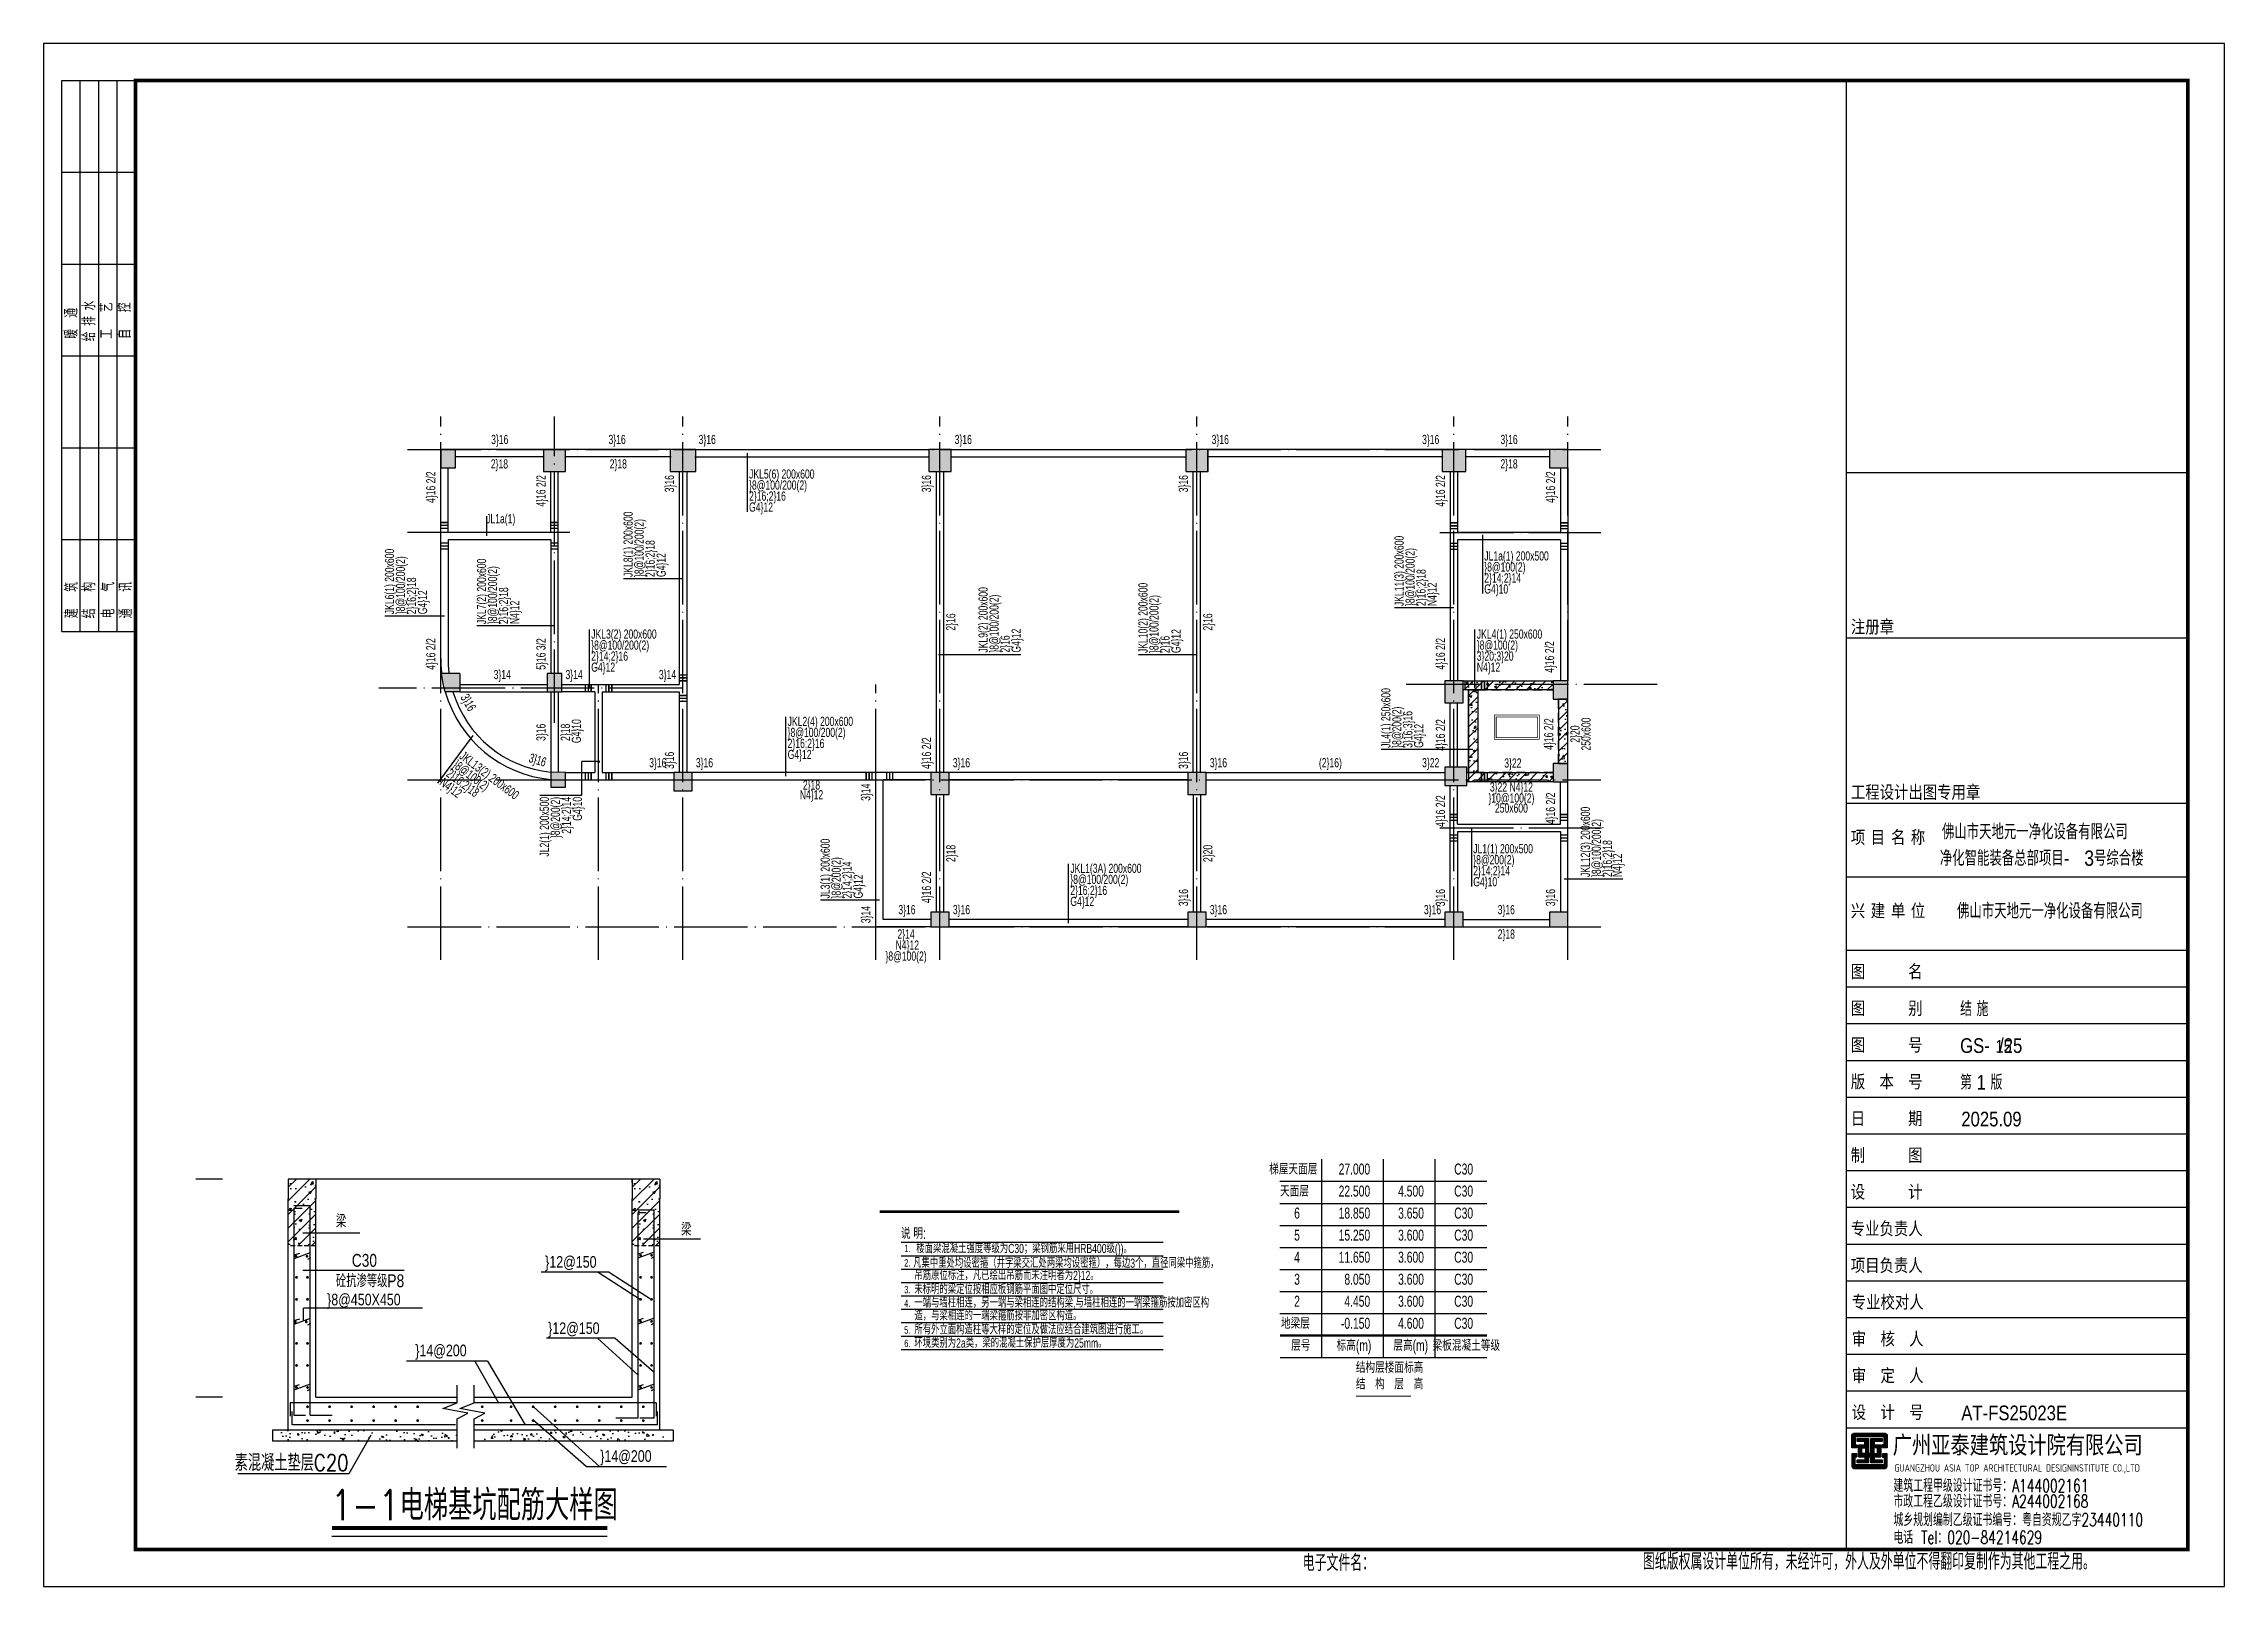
# Model space of a CAD drawing. Extents: x 299218 to 746073, y -331171 to -40619.
# Drawn here: x 597473 to 656873, y -82619 to -40619 of the extents above; entities that cross this region are included whole.
import ezdxf
from ezdxf.enums import TextEntityAlignment as Align

# ---------------------------------------------------------------- set-up
doc = ezdxf.new("R2010")
doc.units = 0
doc.header["$LTSCALE"] = 1000
doc.header["$MEASUREMENT"] = 0
for name, pattern in [('DASHED', [0.375, 0.25, -0.125]), ('DOTE', [2.42, 2, -0.2, 0.02, -0.2]), ('HIDDEN2', [0.1875, 0.125, -0.0625])]:
    doc.linetypes.add(name, pattern=pattern)
for name, color, linetype in [('13', 4, 'Continuous'), ('14', 2, 'Continuous'), ('3', 3, 'Continuous'), ('_0', 7, 'Continuous'), ('DIM_SYMB', 3, 'Continuous'), ('DOTE', 1, 'Continuous'), ('GJ', 212, 'Continuous'), ('OTHER', 7, 'Continuous'), ('PUB_DIM', 3, 'Continuous'), ('PUB_TEXT', 7, 'Continuous'), ('PUB_TITLE', 4, 'Continuous'), ('STEEL', 6, 'Continuous'), ('TEXT', 7, 'Continuous'), ('WALL', 4, 'Continuous'), ('X向主梁密箍', 7, 'Continuous'), ('X向主梁编号', 6, 'Continuous'), ('X向主梁钢筋', 7, 'Continuous'), ('X向主梁集中标注', 7, 'Continuous'), ('X向次梁编号', 7, 'Continuous'), ('X向次梁集中标注', 7, 'Continuous'), ('Y向主梁密箍', 7, 'Continuous'), ('Y向主梁编号', 6, 'Continuous'), ('Y向主梁钢筋', 2, 'Continuous'), ('Y向主梁集中标注', 2, 'Continuous'), ('Y向次梁编号', 7, 'Continuous'), ('Y向次梁钢筋', 7, 'Continuous'), ('Y向次梁集中标注', 7, 'Continuous'), ('公共图层', 7, 'Continuous'), ('柱线', 2, 'Continuous'), ('梁实线', 4, 'Continuous'), ('梁楼面标高', 7, 'Continuous'), ('梁虚线', 4, 'DASHED'), ('节点大样钢筋', 6, 'Continuous')]:
    doc.layers.add(name, color=color, linetype=linetype)
doc.styles.add('_HZTXT', font='gs_txt.shx', dxfattribs={"width": 0.8, "bigfont": 'gs_hztxt.shx'})
doc.styles.add('GS_Rein', font='GS_TXT.shx', dxfattribs={"width": 0.7, "bigfont": 'GS_HZTXT.shx'})
doc.styles.add('HT', font='')
doc.styles.add('HZ', font='simplex.shx', dxfattribs={"width": 0.8, "bigfont": 'hztxt.shx'})
doc.styles.add('HZDX', font='GS_TXT', dxfattribs={"width": 0.8, "height": 800, "bigfont": 'HZTXT'})
doc.styles.add('HZTXT', font='txt.shx', dxfattribs={"bigfont": 'hztxt.shx'})
doc.styles.add('hztxt0', font='romans.shx', dxfattribs={"bigfont": 'gbcbig0.shx'})
doc.styles.get("Standard").update_dxf_attribs({"font": 'gbenor.shx', "bigfont": 'gbcbig.shx'})
doc.styles.add('宋体', font='')
doc.styles.get('HT').set_extended_font_data('SimHei')
doc.styles.get('宋体').set_extended_font_data('SimSun')
pattern_1 = [(130, (320966.82, -192106.6), (-537.94514, -47.0641), [56.25, -618.75]), (185, (320966.8, -192106.6), (104.0635, 564.1441), [45, -495]), (79.5486, (320922, -192110.5), (-433.882, 517.0797), [47.8051, -525.8566]), (133.8158, (320966.8, -191956.6), (-800.4308, -124.1393), [84.375, -928.125]), (83.3644, (320900.1, -191966.9), (-700.997, 730.5884), [71.7077, -788.7847]), (188.8158, (320966.8, -191956.6), (-700.9965, 730.589), [67.5, -742.5]), (159, (320891.82, -191994.1), (-447.6803, -301.9642), [56.25, -618.75]), (214, (320891.8, -191994.1), (-182.4865, 543.8625), [45, -495]), (108.5486, (320854.5, -192019.25), (-630.167, 241.8979), [47.8051, -525.8566]), (142.5, (320966.82, -192106.58), (-9.11989, 249.67039), [0, -489, 0, -502.5, 0, -496.875]), (172.5, (320966.82, -192106.58), (-197.30215, 295.80878), [0, -286.5, 0, -477.75, 0, -189.375]), (212.5, (321134.07, -192106.58), (-400.36683, -16.91615), [0, -187.5, 0, -585, 0, -776.25]), (222.5, (321209.07, -192106.6), (-437.38963, 75.07874), [0, -243.75, 0, -388.5, 0, -551.25])]

msp = doc.modelspace()

# ---------------------------------------------------------------- texts
at = {"layer": '13', "color": 2, "style": '_HZTXT', "width": 0.85}
msp.add_text('15', height=350, dxfattribs=at).set_placement((650638.4, -68090.9))
at = {"layer": 'TEXT', "style": 'GS_Rein', "width": 0.7}
for s, height, p in [('说 明:', 300, (620823.4, -73158.7, 300)), ('1.', 200, (620917.2, -73519.2, 300)), ('2.', 200, (620914.4, -73912.2, 300)), (' 凡集中重处均设密箍（井字梁交汇处两梁均设密箍），每边3个，直径同梁中箍筋，', 250, (621091.7, -73945.7, 300)), ('吊筋原位标注，凡已绘出吊筋而未注明者为2}12。', 250, (621191.7, -74280.1, 300)), ('4.', 200, (620914.4, -75010.7, 300)), ('3.', 200, (620914.4, -74640.8, 300)), ('未标明的梁定位按相应板钢筋平面图中定位尺寸。', 250, (621190.7, -74660.4, 300)), ('一端与墙柱相连，另一端与梁相连的结构梁,与墙柱相连的一端梁箍筋按加密区构', 250, (621190.7, -75025.9, 300)), ('造，与梁相连的一端梁箍筋按非加密区构造。', 250, (621191.7, -75373.6, 300)), ('5.', 200, (620914.4, -75739.8, 300)), ('所有外立面构造柱等大样的定位及做法应结合建筑图进行施工。', 250, (621190.7, -75754.9, 300))]:
    msp.add_text(s, height=height, dxfattribs=at).set_placement(p)
at = {"layer": 'TEXT', "color": 4, "style": 'GS_Rein', "width": 0.7}
msp.add_text('楼面梁混凝土强度等级为C30；梁钢筋采用HRB400级(})。', height=250, dxfattribs=at).set_placement((621243, -73545.6))
at = {"layer": 'TEXT', "color": 6, "style": 'GS_Rein', "width": 0.7}
for s, height, p in [('6.', 200, (620914.4, -76104.3, 300)), ('环境类别为2a类，梁的混凝土保护层厚度为25mm。', 250, (621190.7, -76119.4, 300))]:
    msp.add_text(s, height=height, dxfattribs=at).set_placement(p)
at = {"layer": 'X向主梁编号', "color": 151, "style": 'GS_Rein', "width": 0.7}
for s, p in [('JKL5(6) 200x600', (616688.7, -52212.1)), ('JKL3(2) 200x600', (612388.7, -56569.1)), ('JKL4(1) 250x600', (636509.6, -56569.1)), ('JKL2(4) 200x600', (617738.7, -58945.6)), ('JKL1(3A) 200x600', (625438.7, -62945.6))]:
    msp.add_text(s, height=250, dxfattribs=at).set_placement(p, align=Align.TOP_LEFT)
msp.add_text('JKL13(2) 200x600', height=250, rotation=323, dxfattribs=at).set_placement((608925.9, -59863.5), align=Align.TOP_LEFT)
at = {"layer": 'X向主梁钢筋', "color": 151, "style": 'GS_Rein', "width": 0.7}
for s, p in [('3}16', (609663.1, -51595.6)), ('3}16', (612859.3, -51595.6)), ('3}16', (615313.7, -51595.6)), ('3}16', (622288.7, -51595.6)), ('3}16', (629288.7, -51595.6)), ('3}14', (609731.6, -57995.6)), ('3}14', (611688.7, -57995.6)), ('3}14', (614232.8, -57995.6)), ('3}16', (615238.7, -60395.6)), ('3}16', (622238.7, -60395.6)), ('3}16', (629238.7, -60395.6)), ('(2}16)', (632210.3, -60395.6)), ('3}16', (622238.7, -64395.6)), ('3}16', (629238.7, -64395.6))]:
    msp.add_text(s, height=250, dxfattribs=at).set_placement(p, align=Align.BOTTOM_LEFT)
for s, p in [('3}16', (635488.7, -51595.6)), ('3}22', (635488.7, -60395.6)), ('3}22', (637727.3, -60404.7)), ('3}16', (635538.7, -64395.6))]:
    msp.add_text(s, height=250, dxfattribs=at).set_placement(p, align=Align.BOTTOM_RIGHT)
for p in [(637388.7, -51595.6), (614201.6, -60395.6), (620988.7, -64395.6), (637313.7, -64395.6)]:
    msp.add_text('3}16', height=250, dxfattribs=at).set_placement(p, align=Align.BOTTOM_CENTER)
for s, p in [('2}18', (609888.7, -51935.6)), ('2}18', (613126.2, -51935.6)), ('2}18', (637388.7, -51935.6)), ('N4}12', (618388.7, -60943.1)), ('2}18', (618388.7, -60676.7)), ('}10@100(2)', (637452.9, -61030.1)), ('3}22 N4}12', (637452.9, -60730.1)), ('250x600', (637452.9, -61304.4)), ('2}14', (620964.9, -64735.6)), ('2}18', (637313.7, -64735.6)), ('}8@100(2)', (620964.9, -65335.6)), (' N4}12', (620964.9, -65035.6))]:
    msp.add_text(s, height=250, dxfattribs=at).set_placement(p, align=Align.TOP_CENTER)
for rotation, p in [(299.948347, (608870.5, -58654.7)), (343.119503, (610872.2, -60311.7))]:
    msp.add_text('3}16', height=250, rotation=rotation, dxfattribs=at).set_placement(p, align=Align.BOTTOM_CENTER)
at = {"layer": 'X向主梁集中标注', "color": 151, "style": 'GS_Rein', "width": 0.7}
for s, p in [('}8@100/200(2)', (616688.7, -52512.1)), ('2}16;2}16', (616688.7, -52812.1)), ('G4}12', (616688.7, -53112.1)), ('}8@100/200(2)', (612388.7, -56869.1)), ('}8@100(2)', (636509.6, -56869.1)), ('2}14;2}16', (612388.7, -57169.1)), ('G4}12', (612388.7, -57469.1)), ('3}20;3}20', (636509.6, -57169.1)), ('N4}12', (636509.6, -57469.1)), ('}8@100/200(2)', (617738.7, -59245.6)), ('2}16;2}16', (617738.7, -59545.6)), ('G4}12', (617738.7, -59845.6)), ('}8@100/200(2)', (625438.7, -63245.6)), ('2}16;2}16', (625438.7, -63545.6)), ('G4}12', (625438.7, -63845.6))]:
    msp.add_text(s, height=250, dxfattribs=at).set_placement(p, align=Align.TOP_LEFT)
for s, p in [('2}16;2}18', (608567.8, -60344.9)), ('}8@100(2)', (608746.8, -60104.2)), ('N4}12', (608388.7, -60585.6))]:
    msp.add_text(s, height=250, rotation=323, dxfattribs=at).set_placement(p, align=Align.TOP_LEFT)
at = {"layer": 'X向次梁编号', "color": 151, "style": 'GS_Rein', "width": 0.7}
msp.add_text('JL1a(1)', height=250, dxfattribs=at).set_placement((609923.9, -53428.5), align=Align.TOP_CENTER)
for s, p in [('JL1a(1) 200x500', (636714.2, -54441.2)), ('JL1(1) 200x500', (636413.7, -62412.1))]:
    msp.add_text(s, height=250, dxfattribs=at).set_placement(p, align=Align.TOP_LEFT)
at = {"layer": 'X向次梁集中标注', "color": 151, "style": 'GS_Rein', "width": 0.7}
for s, p in [('}8@100(2)', (636714.2, -54741.2)), ('2}14;2}14', (636714.2, -55041.2)), ('G4}10', (636714.2, -55341.2)), ('}8@200(2)', (636413.7, -62712.1)), ('2}14;2}14', (636413.7, -63012.1)), ('G4}10', (636413.7, -63312.1))]:
    msp.add_text(s, height=250, dxfattribs=at).set_placement(p, align=Align.TOP_LEFT)
at = {"layer": 'Y向主梁编号', "color": 151, "style": 'GS_Rein', "width": 0.7}
for s, p in [('JKL8(1) 200x600', (613268.7, -55140.6)), ('JKL11(3) 200x600', (634268.7, -55930.6)), ('JKL6(1) 200x600', (606768.7, -56153.6)), ('JKL7(2) 200x600', (609276.2, -56422.6)), ('JKL9(2) 200x600', (622937.8, -57197.4)), ('JKL10(2) 200x600', (627292.2, -57210.3)), ('JKL12(3) 200x600', (639341.2, -63307.6))]:
    msp.add_text(s, height=250, rotation=90, dxfattribs=at).set_placement(p, align=Align.TOP_LEFT)
at = {"layer": 'Y向主梁钢筋', "color": 151, "style": 'GS_Rein', "width": 0.7}
for s, p in [('4}16 2/2', (608218.7, -52265.6)), ('4}16 2/2', (611218.7, -52365.6)), ('3}16', (614718.7, -52365.6)), ('3}16', (621718.7, -52365.6)), ('3}16', (628718.7, -52365.6)), ('4}16 2/2', (635718.7, -52365.6)), ('4}16 2/2', (638718.7, -52265.6))]:
    msp.add_text(s, height=250, rotation=90, dxfattribs=at).set_placement(p, align=Align.BOTTOM_RIGHT)
for s, p in [('2}16', (622058.7, -56365.6)), ('2}16', (629058.7, -56365.6)), ('2}18', (611558.7, -59369.1)), (' G4}10', (611858.7, -59369.1)), ('2}20', (639058.7, -59415.6)), ('250x600', (639358.7, -59415.6)), ('2}18', (622058.7, -62665.6)), ('2}20', (629058.7, -62665.6))]:
    msp.add_text(s, height=250, rotation=90, dxfattribs=at).set_placement(p, align=Align.TOP_CENTER)
for s, p in [('4}16 2/2', (608218.7, -57665.6)), ('5}16 3/2', (611218.7, -57665.6)), ('3}16', (614718.7, -60365.6)), ('4}16 2/2', (621718.7, -60365.6)), ('3}16', (628718.7, -60365.6)), ('4}16 2/2', (635718.7, -61942.7)), ('4}16 2/2', (638718.7, -61868.6)), ('3}16', (628718.7, -64103.1)), ('3}16', (635718.7, -64103.1)), ('3}16', (638718.7, -64103.1))]:
    msp.add_text(s, height=250, rotation=90, dxfattribs=at).set_placement(p, align=Align.BOTTOM_LEFT)
for s, p in [('4}16 2/2', (635718.7, -57230.2)), ('4}16 2/2', (638692, -57318.4)), ('3}16', (611218.7, -59369.1)), ('4}16 2/2', (635718.7, -59440.6)), ('4}16 2/2', (638668.7, -59415.6)), ('4}16 2/2', (621718.7, -63586.9))]:
    msp.add_text(s, height=250, rotation=90, dxfattribs=at).set_placement(p, align=Align.BOTTOM_CENTER)
at = {"layer": 'Y向主梁集中标注', "color": 151, "style": 'GS_Rein', "width": 0.7}
for s, p in [('}8@100/200(2)', (613568.7, -55140.6)), ('}8@100/200(2)', (607068.7, -56153.6)), ('2}16;2}18', (613868.7, -55140.6)), ('G4}12', (614168.7, -55140.6)), ('}8@100/200(2)', (634568.7, -55930.6)), ('2}16;2}18', (607368.7, -56153.6)), ('}8@100/200(2)', (609576.2, -56422.6)), ('2}16;2}18', (634868.7, -55930.6)), ('G4}12', (607668.7, -56153.6)), ('2}16;2}18', (609876.2, -56422.6)), ('N4}12', (610176.2, -56422.6)), ('}8@100/200(2)', (623237.8, -57197.4)), ('}8@100/200(2)', (627592.2, -57210.3)), ('N4}12', (635168.7, -55930.6)), ('2}16', (623537.8, -57197.4)), ('G4}12', (623837.8, -57197.4)), ('2}16', (627892.2, -57210.3)), ('G4}12', (628192.2, -57210.3)), ('}8@100/200(2)', (639641.2, -63307.6)), ('2}16;2}18', (639941.2, -63307.6)), ('N4}12', (640213.7, -63307.6))]:
    msp.add_text(s, height=250, rotation=90, dxfattribs=at).set_placement(p, align=Align.TOP_LEFT)
at = {"layer": 'Y向次梁编号', "color": 151, "style": 'GS_Rein', "width": 0.7}
for s, p in [('JL4(1) 250x600', (633907, -59790.6)), ('JL3(1) 200x600', (618636.2, -63890.6))]:
    msp.add_text(s, height=250, rotation=90, dxfattribs=at).set_placement(p, align=Align.TOP_LEFT)
msp.add_text('JL2(1) 200x500', height=250, rotation=90, dxfattribs=at).set_placement((610986.2, -61126.1), align=Align.TOP_RIGHT)
at = {"layer": 'Y向次梁钢筋', "color": 151, "style": 'GS_Rein', "width": 0.7}
msp.add_text('3}14', height=250, rotation=90, dxfattribs=at).set_placement((620068.7, -60765.6), align=Align.BOTTOM_RIGHT)
msp.add_text('3}14', height=250, rotation=90, dxfattribs=at).set_placement((620068.7, -64565.6), align=Align.BOTTOM_LEFT)
at = {"layer": 'Y向次梁集中标注', "color": 151, "style": 'GS_Rein', "width": 0.7}
for s, p in [('}8@200(2)', (634207, -59790.6)), ('3}16;3}16', (634507, -59790.6)), ('G4}12', (634803.5, -59790.6)), ('}8@200(2)', (618936.2, -63890.6)), ('2}14;2}14', (619236.2, -63890.6)), ('G4}12', (619536.2, -63890.6))]:
    msp.add_text(s, height=250, rotation=90, dxfattribs=at).set_placement(p, align=Align.TOP_LEFT)
for s, p in [('}8@200(2)', (611286.2, -61126.1)), ('2}14;2}14', (611586.2, -61126.1)), ('G4}10', (611886.2, -61126.1))]:
    msp.add_text(s, height=250, rotation=90, dxfattribs=at).set_placement(p, align=Align.TOP_RIGHT)

# ---------------------------------------------------------------- blocks, each defined once
blk = doc.blocks.new('首层墙柱模板')
at = {"layer": '柱线', "color": 6}
for points in [[(-1105943, -453479), (-1105543, -453479), (-1105543, -452979), (-1105943, -452979)], [(-1103143, -453579), (-1102543, -453579), (-1102543, -452979), (-1103143, -452979)], [(-1099693, -453579), (-1098993, -453579), (-1098993, -452979), (-1099693, -452979)], [(-1092643, -453579), (-1092043, -453579), (-1092043, -452979), (-1092643, -452979)], [(-1085643, -453579), (-1085043, -453579), (-1085043, -452979), (-1085643, -452979)], [(-1078668, -453579), (-1078018, -453579), (-1078018, -452979), (-1078668, -452979)], [(-1075743, -453479), (-1075243, -453479), (-1075243, -452979), (-1075743, -452979)], [(-1103043, -459579), (-1102643, -459579), (-1102643, -459079), (-1103043, -459079)], [(-1078593, -459879), (-1078093, -459879), (-1078093, -459279), (-1078593, -459279)], [(-1075643, -459779), (-1075243, -459779), (-1075243, -459279), (-1075643, -459279)], [(-1075643, -462029), (-1075243, -462029), (-1075243, -461529), (-1075643, -461529)], [(-1102943, -462179), (-1102543, -462179), (-1102543, -461779), (-1102943, -461764)], [(-1099593, -462279), (-1099093, -462279), (-1099093, -461779), (-1099593, -461779)], [(-1092593, -462379), (-1092093, -462379), (-1092093, -461779), (-1092593, -461779)], [(-1085593, -462379), (-1085093, -462379), (-1085093, -461779), (-1085593, -461779)], [(-1078593, -462129), (-1077993, -462129), (-1077993, -461629), (-1078593, -461629)], [(-1092593, -465979), (-1092093, -465979), (-1092093, -465579), (-1092593, -465579)], [(-1085593, -465979), (-1085093, -465979), (-1085093, -465579), (-1085593, -465579)], [(-1078593, -465979), (-1078093, -465979), (-1078093, -465579), (-1078593, -465579)], [(-1075743, -465979), (-1075243, -465979), (-1075243, -465579), (-1075743, -465579)]]:
    blk.add_lwpolyline(points, close=True, dxfattribs=at)
for points in [[(-1105418, -459079), (-1105919, -459079)], [(-1105818, -459579), (-1105844, -459479), (-1105878, -459351), (-1105919, -459079)], [(-1105418, -459079), (-1105418, -459579), (-1105818, -459579)]]:
    blk.add_lwpolyline(points, dxfattribs=at)
blk = doc.blocks.new('地梁层梁板模板')
at = {"layer": 'WALL'}
for radius, start, end in [(3300, 180, 186.96206), (3100, 180, 187.41367), (3300, 195.82662, 264.78427), (3100, 196.87727, 264.44674)]:
    blk.add_arc((-1092103, -537423), radius, start, end, dxfattribs=at)
at = {"layer": '梁实线'}
for p, q in [((-1095403, -537417), (-1095403, -532223)), ((-1095203, -533973), (-1095203, -532223)), ((-1092603, -531723), (-1095003, -531723)), ((-1092603, -531923), (-1095003, -531923)), ((-1089128, -531723), (-1092003, -531723)), ((-1089128, -531923), (-1092003, -531923)), ((-1088478, -531723), (-1082103, -531723)), ((-1088478, -531923), (-1082103, -531923)), ((-1081503, -531723), (-1075103, -531723)), ((-1081503, -531923), (-1075103, -531923)), ((-1068128, -531723), (-1074503, -531723)), ((-1068128, -531923), (-1074503, -531923)), ((-1065203, -531723), (-1067478, -531723)), ((-1065203, -531923), (-1067478, -531923)), ((-1064903, -532223), (-1064903, -533983)), ((-1064703, -532223), (-1064703, -538023)), ((-1092403, -533973), (-1092403, -532323)), ((-1092203, -537823), (-1092203, -532323)), ((-1088903, -532323), (-1088903, -538123)), ((-1088703, -532323), (-1088703, -540523)), ((-1081903, -532323), (-1081903, -540523)), ((-1081703, -532323), (-1081703, -540523)), ((-1074903, -540523), (-1074903, -532323)), ((-1074703, -540523), (-1074703, -532323)), ((-1067903, -532323), (-1067903, -538023)), ((-1067703, -532323), (-1067703, -533983)), ((-1095203, -533973), (-1092403, -533973)), ((-1064903, -533983), (-1067703, -533983)), ((-1095203, -534173), (-1092403, -534173)), ((-1095203, -534173), (-1095203, -537432)), ((-1092403, -534173), (-1092403, -537823)), ((-1064903, -534183), (-1067703, -534183)), ((-1067703, -534183), (-1067703, -538023)), ((-1064903, -534183), (-1064903, -538023)), ((-1094878, -538123), (-1092503, -538123)), ((-1092103, -538123), (-1088903, -538123)), ((-1067553, -538023), (-1065103, -538023)), ((-1094878, -538323), (-1092503, -538323)), ((-1092403, -538323), (-1092403, -540509)), ((-1092203, -538323), (-1092203, -540516)), ((-1091203, -538323), (-1092103, -538323)), ((-1091203, -538323), (-1091203, -540523)), ((-1091003, -538323), (-1088903, -538323)), ((-1091003, -538323), (-1091003, -540523)), ((-1088903, -538323), (-1088903, -540523)), ((-1067903, -540373), (-1067903, -538623)), ((-1067703, -540373), (-1067703, -538623)), ((-1067403, -538273), (-1067553, -538273)), ((-1067403, -538273), (-1067403, -540523)), ((-1064703, -540273), (-1064703, -538523)), ((-1092003, -540523), (-1091203, -540523)), ((-1091003, -540523), (-1089053, -540523)), ((-1082053, -540523), (-1088553, -540523)), ((-1075053, -540523), (-1081553, -540523)), ((-1074553, -540523), (-1068053, -540523)), ((-1067403, -540523), (-1067453, -540523)), ((-1092003, -540723), (-1089053, -540723)), ((-1088553, -540723), (-1083553, -540723)), ((-1083553, -544723), (-1083553, -540723)), ((-1082053, -540723), (-1083353, -540723)), ((-1083353, -544523), (-1083353, -540723)), ((-1081903, -541123), (-1081903, -544323)), ((-1081703, -541123), (-1081703, -544323)), ((-1075053, -540723), (-1081553, -540723)), ((-1074903, -541123), (-1074903, -544323)), ((-1074703, -541123), (-1074703, -544323)), ((-1074553, -540723), (-1068053, -540723)), ((-1067903, -544323), (-1067903, -540873)), ((-1067703, -541923), (-1067703, -540873)), ((-1065103, -540773), (-1067453, -540773)), ((-1064903, -541923), (-1064903, -540773)), ((-1064703, -544323), (-1064703, -540773)), ((-1067703, -541923), (-1064903, -541923)), ((-1067703, -542123), (-1064903, -542123)), ((-1067703, -542123), (-1067703, -544323)), ((-1064903, -542123), (-1064903, -544323)), ((-1082053, -544523), (-1083353, -544523)), ((-1075053, -544523), (-1081553, -544523)), ((-1068053, -544523), (-1074553, -544523)), ((-1067553, -544523), (-1065203, -544523)), ((-1082053, -544723), (-1083553, -544723)), ((-1075053, -544723), (-1081553, -544723)), ((-1068053, -544723), (-1074553, -544723)), ((-1067553, -544723), (-1065203, -544723))]:
    blk.add_line(p, q, dxfattribs=at)
blk.add_arc((-1094803, -537417), 600, 180, 181.15978, dxfattribs=at)
at = {"layer": '梁虚线'}
for p, q in [((-1067153, -538273), (-1065103, -538273)), ((-1067153, -538273), (-1067153, -540523)), ((-1064953, -540273), (-1064953, -538523)), ((-1065103, -540523), (-1067153, -540523))]:
    blk.add_line(p, q, dxfattribs=at)
blk = doc.blocks.new('梁板层高表')
at = {"layer": '梁楼面标高'}
for p, q in [((-1049101, -612643), (-1049101, -607243)), ((-1047421, -612643), (-1047421, -607243)), ((-1046011, -612643), (-1046011, -607243)), ((-1050241, -607843), (-1044601, -607843)), ((-1050241, -608443), (-1044601, -608443)), ((-1050241, -609043), (-1044601, -609043)), ((-1050241, -609643), (-1044601, -609643)), ((-1050241, -610243), (-1044601, -610243)), ((-1050241, -610843), (-1044601, -610843)), ((-1050241, -611443), (-1044601, -611443))]:
    blk.add_line(p, q, dxfattribs=at)
at = {"layer": '梁楼面标高', "const_width": 30}
for points in [[(-1050241, -612043), (-1044601, -612043)], [(-1050241, -612643), (-1044601, -612643)], [(-1048171, -613693), (-1046671, -613693)]]:
    blk.add_lwpolyline(points, dxfattribs=at)
at = {"layer": '梁楼面标高', "style": 'GS_Rein', "width": 0.7}
for s, p in [('梯屋天面层', (-1049219, -607749)), ('27.000', (-1047781, -607749)), ('C30', (-1044977, -607749)), ('天面层', (-1049448, -608349)), ('22.500', (-1047781, -608349)), ('4.500', (-1046317, -608349)), ('C30', (-1044977, -608349)), ('6', (-1049695, -608949)), ('18.850', (-1047781, -608949)), ('3.650', (-1046317, -608949)), ('C30', (-1044977, -608949)), ('5', (-1049695, -609549)), ('15.250', (-1047781, -609549)), ('3.600', (-1046317, -609549)), ('C30', (-1044977, -609549)), ('4', (-1049695, -610149)), ('11.650', (-1047781, -610149)), ('3.600', (-1046317, -610149)), ('C30', (-1044977, -610149)), ('3', (-1049695, -610749)), ('8.050', (-1047781, -610749)), ('3.600', (-1046317, -610749)), ('C30', (-1044977, -610749)), ('2', (-1049695, -611349)), ('4.450', (-1047781, -611349)), ('3.600', (-1046317, -611349)), ('C30', (-1044977, -611349)), ('地梁层', (-1049424, -611949)), ('-0.150', (-1047781, -611949)), ('4.600', (-1046317, -611949)), ('C30', (-1044977, -611949))]:
    blk.add_text(s, height=300, dxfattribs=at).set_placement(p, align=Align.BOTTOM_RIGHT)
for s, p in [('层号', (-1049671, -612549)), (' 标高(m)', (-1048261, -612549)), (' 层高(m)', (-1046716, -612549)), (' 梁板混凝土等级', (-1045201, -612549))]:
    blk.add_text(s, height=300, dxfattribs=at).set_placement(p, align=Align.BOTTOM_CENTER)
for s, p in [('结构层楼面标高', (-1048171, -613149)), ('结\u3000构\u3000层\u3000高', (-1048171, -613599))]:
    blk.add_text(s, height=300, dxfattribs=at).set_placement(p, align=Align.BOTTOM_LEFT)
blk = doc.blocks.new('1-1')
h = blk.add_hatch()
h.set_pattern_fill('钢筋混凝土', color=256, scale=105, style=0)
h.set_pattern_definition([(45, (-70143.65, -76329.66), (-185.61553, 185.61553), []), (50, (-70143.65, -76329.66), (753.1232, -65.8897), [78.75, -866.25]), (355, (-70143.65, -76329.66), (-145.689, 789.8017), [63, -693]), (100.4514, (-70080.9, -76335.15), (607.435, 723.9115), [66.9272, -736.1992]), (46.1842, (-70143.65, -76119.7), (1120.603, -173.795), [118.125, -1299.375]), (96.6356, (-70050.3, -76134.1), (981.396, 1022.824), [100.391, -1104.299]), (351.1842, (-70143.7, -76119.7), (981.395, 1022.8245), [94.5, -1039.5]), (21, (-70038.65, -76172.16), (626.7524, -422.7498), [78.75, -866.25]), (326, (-70038.65, -76172.16), (255.481, 761.4075), [63, -693]), (71.4514, (-69986.4, -76207.4), (882.2338, 338.657), [66.9272, -736.1992]), (37.5, (-70143.65, -76329.66), (12.76785, 349.53855), [0, -684.6, 0, -703.5, 0, -695.625]), (7.5, (-70143.65, -76329.66), (276.223, 414.1323), [0, -401.1, 0, -668.85, 0, -265.125]), (327.5, (-70377.8, -76329.66), (560.51356, -23.6826), [0, -262.5, 0, -819, 0, -1086.75]), (317.5, (-70482.8, -76329.66), (612.3455, 105.1102), [0, -341.25, 0, -543.9, 0, -771.75])])
h.paths.add_polyline_path([(43566, -171620), (44316, -171620), (44316, -169804), (43566, -169804)])
h = blk.add_hatch()
h.set_pattern_fill('钢筋混凝土', color=256, scale=105, style=0)
h.set_pattern_definition([(45, (-60773.03, -76329.66), (-185.61553, 185.61553), []), (50, (-60773.03, -76329.66), (753.1232, -65.8897), [78.75, -866.25]), (355, (-60773, -76329.66), (-145.689, 789.8017), [63, -693]), (100.4514, (-60710.3, -76335.15), (607.435, 723.9115), [66.9272, -736.1992]), (46.1842, (-60773, -76119.7), (1120.603, -173.795), [118.125, -1299.375]), (96.6356, (-60679.6, -76134.1), (981.396, 1022.824), [100.391, -1104.299]), (351.1842, (-60773, -76119.7), (981.395, 1022.8245), [94.5, -1039.5]), (21, (-60668.03, -76172.16), (626.7524, -422.7498), [78.75, -866.25]), (326, (-60668, -76172.16), (255.481, 761.4075), [63, -693]), (71.4514, (-60615.8, -76207.4), (882.2338, 338.657), [66.9272, -736.1992]), (37.5, (-60773.03, -76329.66), (12.76785, 349.53855), [0, -684.6, 0, -703.5, 0, -695.625]), (7.5, (-60773.03, -76329.66), (276.223, 414.1323), [0, -401.1, 0, -668.85, 0, -265.125]), (327.5, (-61007.18, -76329.66), (560.51356, -23.6826), [0, -262.5, 0, -819, 0, -1086.75]), (317.5, (-61112.2, -76329.66), (612.3455, 105.1102), [0, -341.25, 0, -543.9, 0, -771.75])])
h.paths.add_polyline_path([(52937, -171620), (53687, -171620), (53687, -169804), (52937, -169804)])
h = blk.add_hatch()
h.set_pattern_fill('ANSI31', color=256, scale=125, style=0)
h.set_pattern_definition([(45, (-70143.65, -76073.83), (-140.3165, 140.3165), [])])
h.paths.add_polyline_path([(53537, -171431), (53537, -171620), (53687, -171620), (53687, -171431)])
h = blk.add_hatch()
h.set_pattern_fill('AN33C', color=256, scale=750, style=0)
h.set_pattern_definition(pattern_1)
h.paths.add_polyline_path([(43383, -176943), (43383, -176643), (48164, -176643), (48164, -176943)])
h = blk.add_hatch()
h.set_pattern_fill('AN33C', color=256, scale=750, style=0)
h.set_pattern_definition(pattern_1)
h.paths.add_polyline_path([(53882, -176643), (53882, -176943), (48816, -176943), (48816, -176643)])
at = {"color": 3}
for p, q in [((41772, -169804), (41048, -169804)), ((43977, -173673), (43977, -173322)), ((41772, -175743), (41048, -175743))]:
    blk.add_line(p, q, dxfattribs=at)
for p, q in [((44316, -169804), (43566, -169804)), ((43566, -169804), (43566, -170343)), ((52937, -169804), (44316, -169804)), ((44316, -169804), (44316, -170343)), ((53687, -169804), (52937, -169804)), ((52937, -169804), (52937, -170343)), ((52937, -169904), (52937, -169804)), ((53687, -169804), (53687, -170343)), ((43566, -176643), (43566, -170343)), ((44316, -171620), (44316, -170343)), ((52937, -175743), (52937, -170343)), ((53687, -176643), (53687, -170343)), ((44316, -175743), (44316, -171620)), ((44316, -175743), (48164, -175743)), ((48629, -175743), (52937, -175743)), ((43133, -176643), (43133, -176943)), ((48164, -176643), (43133, -176643)), ((48164, -176943), (43133, -176943)), ((48164, -176943), (48164, -176643)), ((54051, -176643), (48629, -176643)), ((48629, -176943), (48629, -176643)), ((54051, -176943), (48629, -176943)), ((54051, -176643), (54051, -176943))]:
    blk.add_line(p, q)
at = {"color": 3, "linetype": 'HIDDEN2'}
for p, q in [((44316, -171620), (43566, -171620)), ((53687, -171620), (52937, -171620))]:
    blk.add_line(p, q, dxfattribs=at)
at = {"layer": '3'}
blk.add_line((47223, -173322), (43977, -173322), dxfattribs=at)
at = {"layer": 'GJ'}
for p, q in [((44166, -170530), (43716, -170530)), ((43716, -170605), (43716, -176230)), ((43941, -170605), (43716, -170605)), ((44166, -176230), (44166, -170530)), ((53537, -170649), (53087, -170649)), ((53087, -170724), (53087, -176312)), ((53312, -170724), (53087, -170724)), ((53537, -176312), (53537, -170649)), ((48164, -175893), (43620, -175893)), ((43620, -175893), (43620, -176262)), ((43673, -176493), (43673, -176138)), ((43716, -176230), (44034, -176230)), ((44166, -176230), (44766, -176230)), ((53585, -175893), (48629, -175893)), ((53087, -176312), (52487, -176312)), ((53537, -176312), (53140, -176312)), ((53585, -175893), (53585, -176262)), ((53626, -176493), (53626, -176138)), ((48124, -176493), (43673, -176493)), ((53626, -176493), (48629, -176493))]:
    blk.add_line(p, q, dxfattribs=at)
at = {"layer": 'GJ', "const_width": 37.5}
for points in [[(43794, -171908, -1), (43757, -171908, -1)], [(44094, -171908, -1), (44057, -171908, -1)], [(53180, -171880, -1), (53143, -171880, -1)], [(53480, -171880, -1), (53443, -171880, -1)], [(43810, -172480, -1), (43772, -172480, -1)], [(44110, -172480, -1), (44072, -172480, -1)], [(53180, -172480, -1), (53143, -172480, -1)], [(53480, -172480, -1), (53443, -172480, -1)], [(43810, -173080, -1), (43772, -173080, -1)], [(44110, -173080, -1), (44072, -173080, -1)], [(53180, -173080, -1), (53143, -173080, -1)], [(53480, -173080, -1), (53443, -173080, -1)], [(43776, -173693, -1), (43738, -173693, -1)], [(44076, -173693, -1), (44038, -173693, -1)], [(53180, -173680, -1), (53143, -173680, -1)], [(53480, -173680, -1), (53443, -173680, -1)], [(43810, -174280, -1), (43772, -174280, -1)], [(44110, -174280, -1), (44072, -174280, -1)], [(53180, -174280, -1), (53143, -174280, -1)], [(53480, -174280, -1), (53443, -174280, -1)], [(43810, -174880, -1), (43772, -174880, -1)], [(44110, -174880, -1), (44072, -174880, -1)], [(53180, -174880, -1), (53143, -174880, -1)], [(53480, -174880, -1), (53443, -174880, -1)], [(43810, -175480, -1), (43772, -175480, -1)], [(44110, -175480, -1), (44072, -175480, -1)], [(53180, -175480, -1), (53143, -175480, -1)], [(53480, -175480, -1), (53443, -175480, -1)], [(44110, -176005, -1), (44072, -176005, -1)], [(44110, -176380, -1), (44072, -176380, -1)], [(44710, -176005, -1), (44672, -176005, -1)], [(44710, -176380, -1), (44672, -176380, -1)], [(45310, -176005, -1), (45272, -176005, -1)], [(45310, -176380, -1), (45272, -176380, -1)], [(45910, -176005, -1), (45872, -176005, -1)], [(45910, -176380, -1), (45872, -176380, -1)], [(46510, -176005, -1), (46472, -176005, -1)], [(46510, -176380, -1), (46472, -176380, -1)], [(47110, -176005, -1), (47072, -176005, -1)], [(47110, -176380, -1), (47072, -176380, -1)], [(48868, -176005, -1), (48830, -176005, -1)], [(48868, -176380, -1), (48830, -176380, -1)], [(49655, -176005, -1), (49618, -176005, -1)], [(49655, -176380, -1), (49618, -176380, -1)], [(50255, -176005, -1), (50218, -176005, -1)], [(50255, -176380, -1), (50218, -176380, -1)], [(50855, -176005, -1), (50818, -176005, -1)], [(50855, -176380, -1), (50818, -176380, -1)], [(51455, -176005, -1), (51418, -176005, -1)], [(51455, -176380, -1), (51418, -176380, -1)], [(52055, -176005, -1), (52018, -176005, -1)], [(52055, -176380, -1), (52018, -176380, -1)], [(52655, -176005, -1), (52618, -176005, -1)], [(52655, -176380, -1), (52618, -176380, -1)], [(53255, -176005, -1), (53218, -176005, -1)], [(53255, -176380, -1), (53218, -176380, -1)]]:
    blk.add_lwpolyline(points, format="xyb", close=True, dxfattribs=at)
at = {"layer": 'OTHER'}
for p, q in [((48164, -175897), (48164, -175418)), ((48629, -175897), (48629, -175418)), ((47777, -176055), (48164, -175897)), ((48457, -176175), (47777, -176055)), ((48164, -176332), (48457, -176175)), ((48164, -177134), (48164, -176332)), ((48242, -176055), (48629, -175897)), ((48922, -176175), (48242, -176055)), ((48629, -176332), (48922, -176175)), ((48629, -177134), (48629, -176332))]:
    blk.add_line(p, q, dxfattribs=at)
at = {"layer": 'PUB_DIM'}
for p, q in [((43961, -171271), (45514, -171271)), ((53240, -171431), (54793, -171431)), ((43961, -172287), (46724, -172287)), ((52306, -172341), (50454, -172341)), ((52006, -172341), (53162, -173080)), ((52306, -172341), (53462, -173080)), ((52471, -174135), (50596, -174135)), ((51992, -174135), (53087, -175135)), ((52471, -174135), (53537, -175061)), ((48993, -174762), (46786, -174762)), ((48652, -174762), (49297, -175893)), ((48993, -174762), (50017, -176493)), ((51685, -177628), (50228, -176361)), ((52041, -177628), (50247, -176005)), ((45819, -176778), (45215, -177829)), ((45215, -177829), (42196, -177829)), ((51685, -177628), (53872, -177628))]:
    blk.add_line(p, q, dxfattribs=at)
at = {"layer": 'PUB_TEXT', "const_width": 105}
blk.add_lwpolyline([(52256, -179307), (44757, -179307)], dxfattribs=at)
at = {"layer": 'PUB_TEXT'}
blk.add_lwpolyline([(52256, -179532), (44757, -179532)], dxfattribs=at)
at = {"layer": 'STEEL'}
for p, q in [((43869, -171829), (43719, -171879)), ((44166, -171816), (43720, -171979)), ((44169, -171951), (44087, -171992)), ((53533, -171792), (53087, -171955)), ((53237, -171804), (53087, -171854)), ((53537, -171926), (53455, -171968)), ((43869, -173617), (43719, -173667)), ((44166, -173604), (43720, -173768)), ((44169, -173739), (44087, -173780)), ((53534, -173593), (53087, -173757)), ((53237, -173606), (53087, -173656)), ((53537, -173728), (53455, -173770)), ((43866, -175404), (43716, -175454)), ((44163, -175392), (43717, -175555)), ((44166, -175526), (44084, -175568)), ((53533, -175392), (53087, -175555)), ((53237, -175404), (53087, -175454)), ((53537, -175526), (53455, -175568))]:
    blk.add_line(p, q, dxfattribs=at)
at = {"layer": 'PUB_TEXT', "style": 'HZ', "width": 0.8}
blk.add_text('素混凝土垫层C20', height=450, dxfattribs=at).set_placement((42106, -177751))
at = {"layer": 'X向主梁钢筋', "style": 'HZDX', "width": 0.8}
for s, height, p in [('梁', 350, (44866, -171123)), ('梁', 350, (54268, -171350)), ('C30', 350, (45297, -172194)), ('}12@150', 316.8, (50564, -172219)), ('砼抗渗等级P8', 350, (44866, -172750)), ('}8@450X450', 316.8, (44625, -173244)), ('}12@150', 316.8, (50646, -174024)), ('}14@200', 316.8, (47026, -174629)), ('}14@200', 316.8, (52064, -177505))]:
    blk.add_text(s, height=height, dxfattribs=at).set_placement(p)
at = {"layer": '公共图层', "style": 'HZ', "width": 0.8}
blk.add_text('1-1电梯基坑配筋大样图', height=825, dxfattribs=at).set_placement((44733, -179095))
blk = doc.blocks.new('po1')
h = blk.add_hatch()
h.set_pattern_fill('钢筋混凝土', color=2, scale=80, style=0)
h.set_pattern_definition([(45, (0, 0), (-141.421356, 141.421356), []), (50, (0, 0), (573.80815, -50.2017), [60, -660]), (355, (0, 0), (-111.00107, 601.7537), [48, -528]), (100.4514, (47.8, -4.2), (462.8075, 551.55163), [50.99215, -560.9137]), (46.1842, (0, 160), (853.79284, -132.4152), [90, -990]), (96.6356, (71.15, 149), (747.7302, 779.2943), [76.4882, -841.3704]), (351.1842, (0, 160), (747.7296, 779.2949), [72, -792]), (21, (80, 120), (477.52564, -322.0951), [60, -660]), (326, (80, 120), (194.65227, 580.12004), [48, -528]), (71.4514, (119.8, 93.16), (672.1781, 258.0244), [50.99215, -560.9137]), (37.5, (0, 0), (9.727884, 266.31508), [0, -521.6, 0, -536, 0, -530]), (7.5, (0, 0), (210.45563, 315.52937), [0, -305.6, 0, -509.6, 0, -202]), (327.5, (-178.4, 0), (427.05795, -18.0439), [0, -200, 0, -624, 0, -828]), (317.5, (-258.4, 0), (466.54894, 80.08399), [0, -260, 0, -414.4, 0, -588])])
h.paths.add_polyline_path([(638363, -57966), (640813, -57966), (640813, -58216), (638363, -58216)])
h.paths.add_polyline_path([(638513, -58216), (638763, -58216), (638763, -60466), (638513, -60466)])
h.paths.add_polyline_path([(638463, -60466), (640813, -60466), (640813, -60716), (638463, -60716)])
h.paths.add_polyline_path([(640963, -60216), (641213, -60216), (641213, -58466), (640963, -58466)])
at = {"color": 2}
for points in [[(638363, -57966), (640813, -57966), (640813, -58216), (638363, -58216)], [(638513, -58216), (638763, -58216), (638763, -60466), (638513, -60466)], [(640963, -60216), (641213, -60216), (641213, -58466), (640963, -58466)], [(638463, -60466), (640813, -60466), (640813, -60716), (638463, -60716)]]:
    blk.add_lwpolyline(points, close=True, dxfattribs=at)
blk = doc.blocks.new('zw-03')
at = {"layer": 'DOTE', "linetype": 'DOTE'}
for p, q in [((610513, -65566), (610513, -50766)), ((613613, -59114), (613613, -50766)), ((617113, -65566), (617113, -50766)), ((624113, -65566), (624113, -50766)), ((631113, -65566), (631113, -50766)), ((638113, -65566), (638113, -50766)), ((641213, -65566), (641213, -50766)), ((609613, -51666), (642113, -51666)), ((609613, -53916), (614198, -53916)), ((637731, -53926), (642113, -53926)), ((617113, -58166), (608824, -58166)), ((614813, -65566), (614813, -58066)), ((622363, -65566), (622363, -58066)), ((643649, -58066), (636662, -58066)), ((609613, -60666), (642113, -60666)), ((637731, -61966), (642113, -61966)), ((609613, -64666), (642113, -64666))]:
    blk.add_line(p, q, dxfattribs=at)
blk = doc.blocks.new('ZZ1')
at = {"layer": '节点大样钢筋'}
h = blk.add_hatch(color=251, dxfattribs=at)
h.paths.add_polyline_path([(630813, -7450), (631413, -7450), (631413, -6850), (630813, -6850)])
h.paths.add_polyline_path([(623813, -7450), (624413, -7450), (624413, -6850), (623813, -6850)])
h.paths.add_polyline_path([(640713, -19850), (641213, -19850), (641213, -19450), (640713, -19450)])
h.paths.add_polyline_path([(637863, -19850), (638363, -19850), (638363, -19450), (637863, -19450)])
h.paths.add_polyline_path([(640813, -13650), (641213, -13650), (641213, -13150), (640813, -13150)])
h.paths.add_polyline_path([(640813, -15900), (641213, -15900), (641213, -15400), (640813, -15400)])
h.paths.add_polyline_path([(637863, -16000), (638463, -16000), (638463, -15500), (637863, -15500)])
h.paths.add_polyline_path([(637863, -13750), (638363, -13750), (638363, -13150), (637863, -13150)])
h.paths.add_polyline_path([(630863, -16250), (631363, -16250), (631363, -15650), (630863, -15650)])
h.paths.add_polyline_path([(630863, -19850), (631363, -19850), (631363, -19450), (630863, -19450)])
h.paths.add_polyline_path([(623863, -16250), (624363, -16250), (624363, -15650), (623863, -15650)])
h.paths.add_polyline_path([(623863, -19850), (624363, -19850), (624363, -19450), (623863, -19450)])
h.paths.add_polyline_path([(616863, -16150), (617363, -16150), (617363, -15650), (616863, -15650)])
h.paths.add_polyline_path([(613413, -13450), (613813, -13450), (613813, -12950), (613413, -12950)])
h.paths.add_polyline_path([(640713, -7350), (641213, -7350), (641213, -6850), (640713, -6850)])
h.paths.add_polyline_path([(637788, -7450), (638438, -7450), (638438, -6850), (637788, -6850)])
h.paths.add_polyline_path([(616763, -7450), (617463, -7450), (617463, -6850), (616763, -6850)])
h.paths.add_polyline_path([(613313, -7450), (613913, -7450), (613913, -6850), (613313, -6850)])
h.paths.add_polyline_path([(610513, -7350), (610913, -7350), (610913, -6850), (610513, -6850)])
h.paths.add_polyline_path([(613513, -16050), (613913, -16050), (613913, -15650), (613513, -15636)])
h.paths.add_polyline_path([(610638, -13450), (610612, -13350), (610578, -13222), (610538, -12950), (611038, -12950), (611038, -13450)])
at = {"layer": '柱线', "color": 6}
for points in [[(610513, -7350), (610913, -7350), (610913, -6850), (610513, -6850)], [(613313, -7450), (613913, -7450), (613913, -6850), (613313, -6850)], [(616763, -7450), (617463, -7450), (617463, -6850), (616763, -6850)], [(623813, -7450), (624413, -7450), (624413, -6850), (623813, -6850)], [(630813, -7450), (631413, -7450), (631413, -6850), (630813, -6850)], [(637788, -7450), (638438, -7450), (638438, -6850), (637788, -6850)], [(640713, -7350), (641213, -7350), (641213, -6850), (640713, -6850)], [(613413, -13450), (613813, -13450), (613813, -12950), (613413, -12950)], [(637863, -13750), (638363, -13750), (638363, -13150), (637863, -13150)], [(640813, -13650), (641213, -13650), (641213, -13150), (640813, -13150)], [(640813, -15900), (641213, -15900), (641213, -15400), (640813, -15400)], [(613513, -16050), (613913, -16050), (613913, -15650), (613513, -15636)], [(616863, -16150), (617363, -16150), (617363, -15650), (616863, -15650)], [(623863, -16250), (624363, -16250), (624363, -15650), (623863, -15650)], [(630863, -16250), (631363, -16250), (631363, -15650), (630863, -15650)], [(637863, -16000), (638463, -16000), (638463, -15500), (637863, -15500)], [(623863, -19850), (624363, -19850), (624363, -19450), (623863, -19450)], [(630863, -19850), (631363, -19850), (631363, -19450), (630863, -19450)], [(637863, -19850), (638363, -19850), (638363, -19450), (637863, -19450)], [(640713, -19850), (641213, -19850), (641213, -19450), (640713, -19450)]]:
    blk.add_lwpolyline(points, close=True, dxfattribs=at)
for points in [[(611038, -12950), (610538, -12950)], [(610638, -13450), (610612, -13350), (610578, -13222), (610538, -12950)], [(611038, -12950), (611038, -13450), (610638, -13450)]]:
    blk.add_lwpolyline(points, dxfattribs=at)
blk = doc.blocks.new('弘吉车间2')
at = {"layer": '14'}
h = blk.add_hatch(dxfattribs=at)
h.set_pattern_fill('ANSI31', color=256, scale=100, angle=135, style=0)
h.set_pattern_definition([(180, (-226475.39, -78017.824), (-3e-15, -12.5), [])])
edge = h.paths.add_edge_path()
edge.add_line((-9011, 2855), (-9011, 2773))
edge.add_line((-9011, 2773), (-9152, 2773))
edge.add_line((-9152, 2773), (-9152, 3084))
edge.add_arc((-9062, 3084), 90, 90, 180, ccw=False)
edge.add_line((-9062, 3174), (-8271, 3174))
edge.add_arc((-8271, 3084), 90, 0, 90, ccw=False)
edge.add_line((-8181, 3084), (-8181, 2768))
edge.add_line((-8181, 2768), (-8311, 2768))
edge.add_line((-8311, 2768), (-8311, 2862))
edge.add_line((-8311, 2862), (-8282, 2862))
edge.add_line((-8282, 2862), (-8268, 2862))
edge.add_line((-8268, 2862), (-8268, 3074))
edge.add_line((-8268, 3074), (-9055, 3074))
edge.add_line((-9055, 3074), (-9055, 2855))
edge.add_line((-9055, 2855), (-9011, 2855))
h.paths.add_polyline_path([(-8629, 2622), (-8629, 3030), (-8321, 3030), (-8321, 2942), (-8535, 2942), (-8535, 2855), (-8362, 2855), (-8362, 2525), (-8542, 2525), (-8542, 2442), (-8320, 2442), (-8320, 2365), (-8628, 2365), (-8628, 2526), (-8697, 2526), (-8697, 2365), (-9006, 2365), (-9006, 2442), (-8784, 2442), (-8784, 2525), (-8963, 2525), (-8963, 2855), (-8790, 2855), (-8790, 2942), (-9004, 2942), (-9004, 3030), (-8697, 3030), (-8697, 2622)])
h.paths.add_polyline_path([(-8874, 2772), (-8776, 2772), (-8776, 2616), (-8874, 2616)], flags=16)
h.paths.add_polyline_path([(-8452, 2772), (-8549, 2772), (-8549, 2616), (-8452, 2616)], flags=16)
edge = h.paths.add_edge_path()
edge.add_line((-9011, 2525), (-9011, 2607))
edge.add_line((-9011, 2607), (-9152, 2607))
edge.add_line((-9152, 2607), (-9152, 2296))
edge.add_arc((-9062, 2296), 90, 180, 270)
edge.add_line((-9062, 2206), (-8271, 2206))
edge.add_arc((-8271, 2296), 90, 270, 360)
edge.add_line((-8181, 2296), (-8181, 2612))
edge.add_line((-8181, 2612), (-8311, 2612))
edge.add_line((-8311, 2612), (-8311, 2518))
edge.add_line((-8311, 2518), (-8282, 2518))
edge.add_line((-8282, 2518), (-8268, 2518))
edge.add_line((-8268, 2518), (-8268, 2306))
edge.add_line((-8268, 2306), (-9055, 2306))
edge.add_line((-9055, 2306), (-9055, 2525))
edge.add_line((-9055, 2525), (-9011, 2525))
for p, q in [((-9300, 29320), (-9300, 0)), ((-9300, 29320), (0, 29320)), ((-9300, 24820), (0, 24820)), ((-9300, 20320), (0, 20320)), ((-9300, 18320), (0, 18320)), ((-9300, 16320), (0, 16320)), ((-9300, 15320), (0, 15320)), ((-9300, 14320), (0, 14320)), ((-9300, 13320), (0, 13320)), ((-9300, 12320), (0, 12320)), ((-9300, 11320), (0, 11320)), ((-9300, 10320), (0, 10320)), ((-9300, 9320), (0, 9320)), ((-9300, 8320), (0, 8320)), ((-9300, 7320), (0, 7320)), ((-9300, 6320), (0, 6320)), ((-9300, 5320), (0, 5320)), ((-9300, 4320), (0, 4320)), ((-9300, 3320), (0, 3320)), ((-9300, 3320), (0, 3320))]:
    blk.add_line(p, q, dxfattribs=at)
for points in [[(-9300, 0), (0, 0), (0, 40000), (-9300, 40000)], [(-8874, 2772), (-8776, 2772), (-8776, 2616), (-8874, 2616)], [(-8452, 2772), (-8549, 2772), (-8549, 2616), (-8452, 2616)]]:
    blk.add_lwpolyline(points, close=True, dxfattribs=at)
for points in [[(-9011, 2855), (-9011, 2773), (-9152, 2773), (-9152, 3084, -0.414214), (-9062, 3174), (-8271, 3174, -0.414214), (-8181, 3084), (-8181, 2768), (-8311, 2768), (-8311, 2862), (-8282, 2862), (-8268, 2862), (-8268, 3074), (-9055, 3074), (-9055, 2855)], [(-9011, 2525), (-9011, 2607), (-9152, 2607), (-9152, 2296, 0.414214), (-9062, 2206), (-8271, 2206, 0.414214), (-8181, 2296), (-8181, 2612), (-8311, 2612), (-8311, 2518), (-8282, 2518), (-8268, 2518), (-8268, 2306), (-9055, 2306), (-9055, 2525)]]:
    blk.add_lwpolyline(points, format="xyb", close=True, dxfattribs=at)
blk.add_lwpolyline([(-8629, 2622), (-8629, 2622), (-8629, 3030), (-8321, 3030), (-8321, 2942), (-8535, 2942), (-8535, 2855), (-8362, 2855), (-8362, 2525), (-8542, 2525), (-8542, 2442), (-8320, 2442), (-8320, 2365), (-8628, 2365), (-8628, 2526), (-8697, 2526), (-8697, 2365), (-9006, 2365), (-9006, 2442), (-8784, 2442), (-8784, 2525), (-8963, 2525), (-8963, 2855), (-8790, 2855), (-8790, 2942), (-9004, 2942), (-9004, 3030), (-8697, 3030), (-8697, 2622), (-8629, 2622)], dxfattribs=at)
at = {"layer": '13', "color": 7, "style": '_HZTXT', "width": 0.85}
for s, height, p in [('佛山市天地元一净化设备有限公司', 417.91, (-6694, 19336)), ('净化智能装备总部项目-', 417.91, (-6750, 18616)), ('3号综合楼', 417.9, (-2815, 18616)), ('佛山市天地元一净化设备有限公司', 417.91, (-6282, 17179)), ('结 施', 400, (-6198, 14522)), ('GS-  /25', 400, (-6198, 13522)), ('第 1 版', 400, (-6198, 12522)), ('2025.09', 400, (-6166, 11522)), ('AT-FS25023E', 400, (-6166, 3522))]:
    blk.add_text(s, height=height, dxfattribs=at).set_placement(p)
at = {"layer": '13', "style": 'HZTXT', "width": 0.7}
for s, p in [('建筑工程甲级设计证书号：A144002161', (-8015, 1568)), ('市政工程乙级设计证书号：A244002168', (-8015, 1144)), ('城乡规划编制乙级证书编号：粤自资规乙字23440110', (-8015, 639)), ('电话 Tel：020-84214629', (-8015, 159))]:
    blk.add_text(s, height=350, rotation=359.99972, dxfattribs=at).set_placement(p)
at = {"layer": '14'}
for s, height, style, width, p in [('注册章', 350, '宋体', 0.82, (-9173, 24949)), ('工程设计出图专用章', 350, '宋体', 0.82, (-9173, 20449)), ('名', 350, '宋体', 0.82, (-8081, 19220)), ('称', 350, '宋体', 0.82, (-7542, 19220)), ('项', 350, '宋体', 0.82, (-9176, 19220)), ('目', 350, '宋体', 0.82, (-8632, 19220)), ('兴', 350, '宋体', 0.82, (-9176, 17220)), ('建', 350, '宋体', 0.82, (-8632, 17220)), ('单', 350, '宋体', 0.82, (-8081, 17220)), ('位', 350, '宋体', 0.82, (-7542, 17220)), ('图      名', 350, '宋体', 0.82, (-9176, 15566)), ('图      别', 350, '宋体', 0.82, (-9176, 14566)), ('图      号', 350, '宋体', 0.82, (-9176, 13566)), ('版  本  号', 350, '宋体', 0.82, (-9176, 12566)), ('日      期', 350, '宋体', 0.82, (-9176, 11566)), ('制      图', 350, '宋体', 0.82, (-9176, 10566)), ('设      计', 350, '宋体', 0.82, (-9176, 9566)), ('专业负责人', 350, '宋体', 0.82, (-9176, 8566)), ('项目负责人', 350, '宋体', 0.82, (-9176, 7566)), ('专业校对人', 350, '宋体', 0.82, (-9149, 6566, -24845)), ('审  核  人', 350, '宋体', 0.82, (-9149, 5566, -24845)), ('审  定  人', 350, '宋体', 0.82, (-9149, 4566, -24845)), ('设  计  号', 350, '宋体', 0.82, (-9149, 3566, -24845)), ('广州亚泰建筑设计院有限公司', 480, 'HT', 0.8, (-8033, 2612))]:
    blk.add_text(s, height=height, dxfattribs=dict(at, style=style, width=width)).set_placement(p)
at = {"layer": '14', "width": 0.8}
blk.add_text('GUANGZHOU ASIA TOP ARCHITECTURAL DESIGNINSTITUTE CO.,LTD', height=198, rotation=359.99972, dxfattribs=at).set_placement((-7987, 2124, -24845))
at = {"layer": '14', "style": 'hztxt0'}
for s, p in [('电子文件名：', (-24105, -584)), ('图纸版权属设计单位所有，未经许可，外人及外单位不得翻印复制作为其他工程之用。', (-14838, -548))]:
    blk.add_text(s, height=450, rotation=359.99972, dxfattribs=at).set_placement(p)
blk = doc.blocks.new('$titleblk$00000095')
for p, q in [((-150, 20), (-150, 0)), ((-150, 20), (0, 20)), ((-125, 20), (-125, 0)), ((-100, 20), (-100, 0)), ((-75, 20), (-75, 0)), ((-75, 20), (-75, 0)), ((-50, 20), (-50, 0)), ((-25, 20), (-25, 0)), ((0, 20), (0, 0)), ((-150, 15), (-75, 15)), ((-75, 15), (0, 15)), ((-150, 10), (-75, 10)), ((-75, 10), (0, 10)), ((-150, 5), (-75, 5)), ((-75, 5), (0, 5))]:
    blk.add_line(p, q)
at = {"width": 0.8}
for s, p in [('建   筑', (-146.45, 15.65)), ('暖  通', (-70.35, 15.73)), ('结   构', (-146.45, 10.91)), ('给 排 水', (-71.03, 10.9)), ('电   气', (-146.45, 5.65)), ('工   艺', (-70.35, 6.13)), ('通   讯', (-146.45, 0.88)), ('自   控', (-70.35, 1.24))]:
    blk.add_text(s, height=3.509, dxfattribs=at).set_placement(p)

# ---------------------------------------------------------------- linework, layer by layer
at = {"const_width": 20}
for points in [[(636987.2, -58900.4), (638216.3, -58900.4), (638216.3, -59561.8), (636987.2, -59561.8)], [(637037.2, -58950.4), (638166.3, -58950.4), (638166.3, -59511.8), (637037.2, -59511.8)]]:
    msp.add_lwpolyline(points, close=True, dxfattribs=at)
at = {"layer": 'DIM_SYMB', "const_width": 70}
msp.add_lwpolyline([(620242, -72418.4), (628411, -72418.4)], dxfattribs=at)
at = {"layer": 'PUB_TITLE'}
msp.add_lwpolyline([(597473, -82619.4), (656873, -82619.4), (656873, -40619.4), (597473, -40619.4)], close=True, dxfattribs=at)
at = {"layer": 'PUB_TITLE', "const_width": 100}
msp.add_lwpolyline([(599973, -81619.4), (655873, -81619.4), (655873, -41619.4), (599973, -41619.4)], close=True, dxfattribs=at)
at = {"layer": 'TEXT'}
for points in [[(620826.8, -73252.4), (627966.2, -73252.4)], [(620826.8, -73616.9), (627966.2, -73616.9)], [(620826.8, -73981.4), (627966.2, -73981.4)], [(620826.8, -74346), (627966.2, -74346)], [(620826.8, -74710.5), (627966.2, -74710.5)], [(620826.8, -75075), (627966.2, -75075)], [(620826.8, -75075), (627966.2, -75075)], [(620826.8, -75439.5), (627966.2, -75439.5)], [(620826.8, -75804), (627966.2, -75804)], [(620826.8, -76168.5), (627966.2, -76168.5)]]:
    msp.add_lwpolyline(points, dxfattribs=at)
at = {"layer": 'X向主梁密箍', "color": 1, "const_width": 40}
for points in [[(612228.7, -58265.6), (612228.7, -58065.6)], [(612308.7, -58265.6), (612308.7, -58065.6)], [(612388.7, -58265.6), (612388.7, -58065.6)], [(612788.7, -58265.6), (612788.7, -58065.6)], [(612868.7, -58265.6), (612868.7, -58065.6)], [(612948.7, -58265.6), (612948.7, -58065.6)], [(636188.7, -58215.6), (636188.7, -57965.6)], [(636638.7, -58215.6), (636638.7, -57965.6)], [(636718.7, -58215.6), (636718.7, -57965.6)], [(636798.7, -58215.6), (636798.7, -57965.6)], [(612228.7, -60665.6), (612228.7, -60465.6)], [(612308.7, -60665.6), (612308.7, -60465.6)], [(612388.7, -60665.6), (612388.7, -60465.6)], [(612788.7, -60665.6), (612788.7, -60465.6)], [(612868.7, -60665.6), (612868.7, -60465.6)], [(612948.7, -60665.6), (612948.7, -60465.6)], [(619878.7, -60665.6), (619878.7, -60465.6)], [(619958.7, -60665.6), (619958.7, -60465.6)], [(620038.7, -60665.6), (620038.7, -60465.6)], [(620438.7, -60665.6), (620438.7, -60465.6)], [(620518.7, -60665.6), (620518.7, -60465.6)], [(620598.7, -60665.6), (620598.7, -60465.6)], [(636288.7, -60715.6), (636288.7, -60465.6)], [(636638.7, -60715.6), (636638.7, -60465.6)], [(636718.7, -60715.6), (636718.7, -60465.6)], [(636798.7, -60715.6), (636798.7, -60465.6)]]:
    msp.add_lwpolyline(points, dxfattribs=at)
at = {"layer": 'X向主梁集中标注', "color": 151}
for p, q in [((616638.7, -51765.6), (616638.7, -53362.1)), ((612338.7, -58165.6), (612338.7, -56569.1)), ((636459.6, -58165.6), (636459.6, -56569.1)), ((617688.7, -60565.6), (617688.7, -58945.6)), ((609166.3, -59456.6), (608199.3, -60756.3)), ((625388.7, -64565.6), (625388.7, -62945.6))]:
    msp.add_line(p, q, dxfattribs=at)
at = {"layer": 'X向次梁编号', "color": 151}
msp.add_line((609537.7, -53488.2), (609537.7, -54023.2), dxfattribs=at)
at = {"layer": 'X向次梁集中标注', "color": 151}
for p, q in [((636664.2, -53994.7), (636664.2, -55591.2)), ((636363.7, -61965.6), (636363.7, -63562.1))]:
    msp.add_line(p, q, dxfattribs=at)
at = {"layer": 'Y向主梁密箍', "color": 1, "const_width": 40}
for points in [[(608488.7, -53655.6), (608288.7, -53655.6)], [(608488.7, -53735.6), (608288.7, -53735.6)], [(608488.7, -53815.6), (608288.7, -53815.6)], [(611488.7, -53655.6), (611288.7, -53655.6)], [(611488.7, -53735.6), (611288.7, -53735.6)], [(611488.7, -53815.6), (611288.7, -53815.6)], [(635988.7, -53665.6), (635788.7, -53665.6)], [(635988.7, -53745.6), (635788.7, -53745.6)], [(635988.7, -53825.6), (635788.7, -53825.6)], [(638988.7, -53665.6), (638788.7, -53665.6)], [(638988.7, -53745.6), (638788.7, -53745.6)], [(638988.7, -53825.6), (638788.7, -53825.6)], [(608488.7, -54215.6), (608288.7, -54215.6)], [(608488.7, -54295.6), (608288.7, -54295.6)], [(608488.7, -54375.6), (608288.7, -54375.6)], [(611488.7, -54215.6), (611288.7, -54215.6)], [(611488.7, -54295.6), (611288.7, -54295.6)], [(611488.7, -54375.6), (611288.7, -54375.6)], [(635988.7, -54225.6), (635788.7, -54225.6)], [(635988.7, -54305.6), (635788.7, -54305.6)], [(635988.7, -54385.6), (635788.7, -54385.6)], [(638988.7, -54225.6), (638788.7, -54225.6)], [(638988.7, -54305.6), (638788.7, -54305.6)], [(638988.7, -54385.6), (638788.7, -54385.6)], [(614988.7, -57805.6), (614788.7, -57805.6)], [(614988.7, -57885.6), (614788.7, -57885.6)], [(614988.7, -57965.6), (614788.7, -57965.6)], [(614988.7, -58365.6), (614788.7, -58365.6)], [(614988.7, -58445.6), (614788.7, -58445.6)], [(614988.7, -58525.6), (614788.7, -58525.6)], [(635988.7, -61605.6), (635788.7, -61605.6)], [(635988.7, -61685.6), (635788.7, -61685.6)], [(635988.7, -61765.6), (635788.7, -61765.6)], [(638988.7, -61605.6), (638788.7, -61605.6)], [(638988.7, -61685.6), (638788.7, -61685.6)], [(638988.7, -61765.6), (638788.7, -61765.6)], [(635988.7, -62165.6), (635788.7, -62165.6)], [(635988.7, -62245.6), (635788.7, -62245.6)], [(635988.7, -62325.6), (635788.7, -62325.6)], [(638988.7, -62165.6), (638788.7, -62165.6)], [(638988.7, -62245.6), (638788.7, -62245.6)], [(638988.7, -62325.6), (638788.7, -62325.6)]]:
    msp.add_lwpolyline(points, dxfattribs=at)
at = {"layer": 'Y向主梁集中标注', "color": 151}
for p, q in [((614888.7, -55190.6), (613268.7, -55190.6)), ((608388.7, -56203.6), (606768.7, -56203.6)), ((635888.7, -55980.6), (634268.7, -55980.6)), ((611388.7, -56472.6), (609276.2, -56472.6)), ((621852.1, -57247.4), (624087.8, -57247.4)), ((628888.7, -57260.3), (627292.2, -57260.3)), ((638888.7, -63357.6), (640487.4, -63357.6))]:
    msp.add_line(p, q, dxfattribs=at)
at = {"layer": 'Y向次梁集中标注', "color": 151}
for p, q in [((636404.6, -59840.6), (633907, -59840.6)), ((612588.7, -60165.6), (612136.2, -60165.6)), ((612136.2, -61076.1), (612136.2, -60165.6)), ((610986.2, -61076.1), (612136.2, -61076.1)), ((620238.7, -63940.6), (618636.2, -63940.6))]:
    msp.add_line(p, q, dxfattribs=at)
at = {"layer": 'Y向次梁集中标注', "color": 151, "const_width": 40}
msp.add_lwpolyline([(612608.7, -60165.6, 1), (612568.7, -60165.6, 1)], format="xyb", close=True, dxfattribs=at)
at = {"layer": '梁楼面标高', "color": 6, "const_width": 60}
msp.add_lwpolyline([(631146.1, -75791.6), (636786.1, -75791.6)], dxfattribs=at)

# ---------------------------------------------------------------- block references
for name, p in [('zw-03', (-2224.6, 0)), ('首层墙柱模板', (1714231.7, 401313.3)), ('地梁层梁板模板', (1703691.5, 480057.5)), ('po1', (-2224.6, 0)), ('梁板层高表', (1681386.9, 536251.1)), ('1-1', (560570.2, 98274.6))]:
    msp.add_blockref(name, p)
at = {"layer": '_0'}
msp.add_blockref('弘吉车间2', (655873, -81619.4), dxfattribs=at)
at = {"layer": 'PUB_TITLE', "xscale": 100, "yscale": 100, "zscale": 100, "rotation": 90}
msp.add_blockref('$titleblk$00000095', (599973, -41619.4), dxfattribs=at)
at = {"layer": '节点大样钢筋'}
msp.add_blockref('ZZ1', (-2224.6, -44815.2), dxfattribs=at)

msp.set_redraw_order([(e.dxf.handle, doc.entitydb.next_handle()) for e in msp.query("TEXT MTEXT ATTDEF DIMENSION ARC_DIMENSION")])  # texts and dimensions are drawn at this point

doc.saveas('drawing.dxf')
